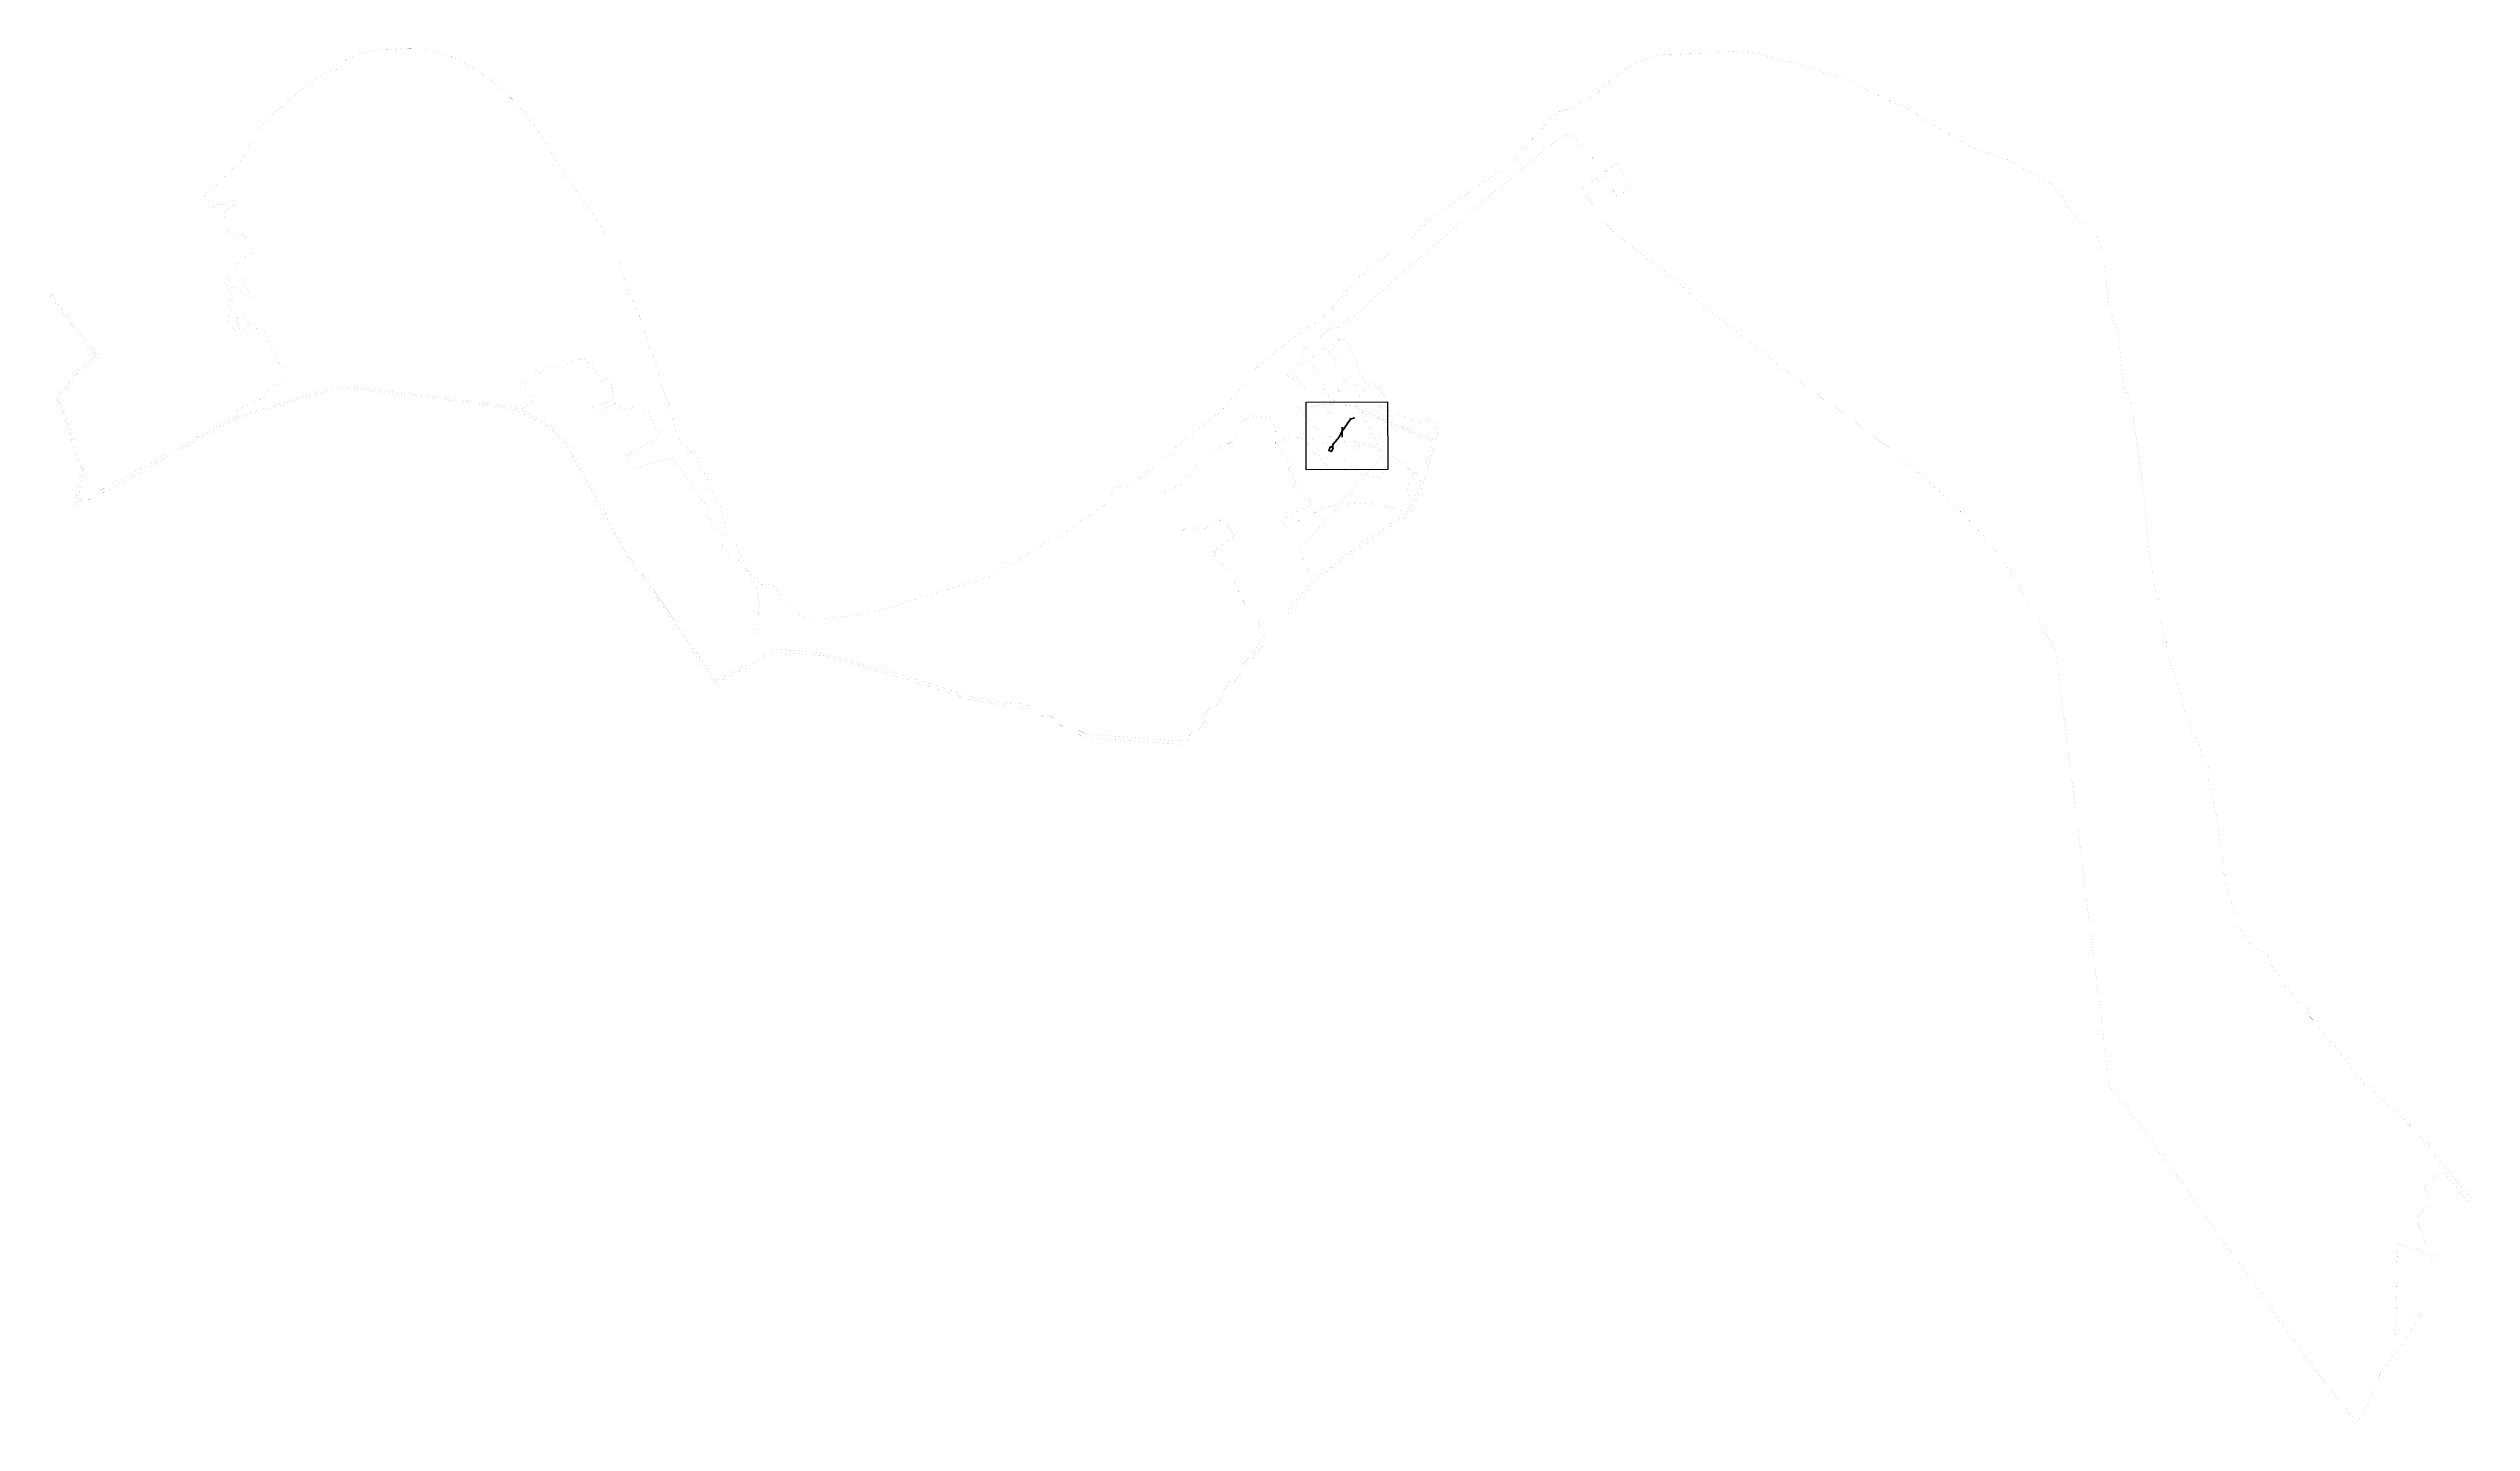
# Model space of a CAD drawing. Header units: millimetres. Extents: x 1265826 to 1360210, y 383897 to 506623.
# Drawn here: x 1265826 to 1280748, y 421470 to 429932 of the extents above; entities that cross this region are included whole.
import ezdxf
from ezdxf.enums import TextEntityAlignment as Align

# ---------------------------------------------------------------- set-up
doc = ezdxf.new("R2010")
doc.units = ezdxf.units.MM
for name, color, linetype in [('04.1_ЛЭП_наземная_опоры', 7, 'Continuous'), ('14', 7, 'Continuous'), ('Электрика', 7, 'Continuous')]:
    doc.layers.add(name, color=color, linetype=linetype)
doc.styles.get("Standard").update_dxf_attribs({"font": 'Arial.ttf'})
doc.styles.add('стиль1', font='Times New Roman.ttf', dxfattribs={"width": 0.9, "height": 1.25})
doc.dimstyles.new('М 1-1000', dxfattribs={"dimtxt": 1.5, "dimasz": 2.5, "dimexe": 1.25, "dimexo": 0.625, "dimtad": 1, "dimdec": 0, "dimtxsty": 'стиль1', "dimcen": 2.5, "dimse1": 1, "dimse2": 1, "dimsd1": 1, "dimsd2": 1, "dimclrt": 5, "dimaunit": 1, "dimadec": 3, "dimazin": 0, "dimtfac": 1, "dimtdec": 0, "dimtmove": 0, "dimatfit": 3, "dimfxl": 1.25, "dimtfill": 2, "dimtfillclr": 7, "dimarcsym": 0})
picture_1 = doc.add_image_def('image8.png', size_in_pixel=(692, 575))

# ---------------------------------------------------------------- blocks, each defined once
blk = doc.blocks.new('*D176')
at = {"layer": 'Defpoints', "color": 0, "linetype": 'ByBlock', "lineweight": 50, "transparency": 16777216}
for p in [(1273844, 427650), (1273844, 427650), (1273870, 427657)]:
    blk.add_point(p, dxfattribs=at)
at = {"layer": 'Электрика', "color": 5, "linetype": 'ByBlock', "lineweight": 20, "transparency": 16777216, "insert": (1273856, 427655), "char_height": 1.25, "attachment_point": 5, "rotation": 16.0477, "style": 'стиль1', "bg_fill": 1, "box_fill_scale": 1.1, "bg_fill_color": 7, "bg_fill_true_color": 16777215, "bg_fill_transparency": 0}
blk.add_mtext('27', dxfattribs=at)
blk = doc.blocks.new('*U187')
at = {"color": 0, "lineweight": 30}
for p, q in [((0, 0), (1, 0)), ((1, -1), (1, 0)), ((2, 0), (1, -1)), ((2, 0), (2, -1))]:
    blk.add_line(p, q, dxfattribs=at)
blk = doc.blocks.new('*U177')
at = {"true_color": 0xffffff}
h = blk.add_hatch(color=7, dxfattribs=at)
h.dxf.hatch_style = 1
h.paths.add_polyline_path([(0, 0), (0, 0), (0, 0), (0, 0)])
at = {"color": 0}
for points in [[(0, 0), (-1, 1), (-1, 1), (-1, 1), (-1, 1)], [(0, 0), (1, 2), (1, 1), (1, 2), (1, 1)]]:
    blk.add_lwpolyline(points, dxfattribs=at)
blk.add_lwpolyline([(0, 0), (0, 0), (0, 0), (0, 0)], close=True, dxfattribs=at)
blk.add_circle((0, 0), 0.025, dxfattribs=at)
blk = doc.blocks.new('*U146')
at = {"color": 0}
for points in [[(-2, 3), (-3, 3)], [(0, 0), (-2, 3)]]:
    blk.add_lwpolyline(points, dxfattribs=at)
blk.add_circle((0, 0), 0.5, dxfattribs=at)
at = {"color": 0, "lineweight": 30, "flags": 104}
blk.add_attdef('SL_NUM', text='', height=1.25, dxfattribs=at).set_placement((-2, 3), align=Align.BOTTOM_RIGHT)
blk.add_attdef('SL_NAME', text='', height=1.25, dxfattribs=at).set_placement((-2, 3), align=Align.TOP_RIGHT)
blk = doc.blocks.new('*D180')
at = {"layer": 'Defpoints', "color": 0, "linetype": 'ByBlock', "lineweight": 50, "transparency": 16777216}
for p in [(1273825, 427621), (1273825, 427621), (1273844, 427650)]:
    blk.add_point(p, dxfattribs=at)
at = {"layer": 'Электрика', "color": 5, "linetype": 'ByBlock', "lineweight": 20, "transparency": 16777216, "insert": (1273832, 427635), "char_height": 1.25, "attachment_point": 5, "rotation": 56.11, "style": 'стиль1', "bg_fill": 1, "box_fill_scale": 1.1, "bg_fill_color": 7, "bg_fill_true_color": 16777215, "bg_fill_transparency": 0}
blk.add_mtext('34', dxfattribs=at)
blk = doc.blocks.new('*D181')
at = {"layer": 'Defpoints', "color": 0, "linetype": 'ByBlock', "lineweight": 50, "transparency": 16777216}
for p in [(1273808, 427596), (1273808, 427596), (1273825, 427621)]:
    blk.add_point(p, dxfattribs=at)
at = {"layer": 'Электрика', "color": 5, "linetype": 'ByBlock', "lineweight": 20, "transparency": 16777216, "insert": (1273813, 427607), "char_height": 1.25, "attachment_point": 5, "rotation": 55.7945, "style": 'стиль1', "bg_fill": 1, "box_fill_scale": 1.1, "bg_fill_color": 7, "bg_fill_true_color": 16777215, "bg_fill_transparency": 0}
blk.add_mtext('30', dxfattribs=at)
blk = doc.blocks.new('*D182')
at = {"layer": 'Defpoints', "color": 0, "linetype": 'ByBlock', "lineweight": 50, "transparency": 16777216}
for p in [(1273789, 427569), (1273789, 427569), (1273808, 427596)]:
    blk.add_point(p, dxfattribs=at)
at = {"layer": 'Электрика', "color": 5, "linetype": 'ByBlock', "lineweight": 20, "transparency": 16777216, "insert": (1273798, 427584), "char_height": 1.25, "attachment_point": 5, "rotation": 55.7948, "style": 'стиль1', "bg_fill": 1, "box_fill_scale": 1.1, "bg_fill_color": 7, "bg_fill_true_color": 16777215, "bg_fill_transparency": 0}
blk.add_mtext('33', dxfattribs=at)
blk = doc.blocks.new('*D183')
at = {"layer": 'Defpoints', "color": 0, "linetype": 'ByBlock', "lineweight": 50, "transparency": 16777216}
for p in [(1273773, 427537), (1273774, 427537), (1273789, 427569)]:
    blk.add_point(p, dxfattribs=at)
at = {"layer": 'Электрика', "color": 5, "linetype": 'ByBlock', "lineweight": 20, "transparency": 16777216, "insert": (1273780, 427553), "char_height": 1.25, "attachment_point": 5, "rotation": 63.7998, "style": 'стиль1', "bg_fill": 1, "box_fill_scale": 1.1, "bg_fill_color": 7, "bg_fill_true_color": 16777215, "bg_fill_transparency": 0}
blk.add_mtext('35', dxfattribs=at)
blk = doc.blocks.new('*D184')
at = {"layer": 'Defpoints', "color": 0, "linetype": 'ByBlock', "lineweight": 50, "transparency": 16777216}
for p in [(1273774, 427537), (1273755, 427516), (1273755, 427516)]:
    blk.add_point(p, dxfattribs=at)
at = {"layer": 'Электрика', "color": 5, "linetype": 'ByBlock', "lineweight": 20, "transparency": 16777216, "insert": (1273766, 427530), "char_height": 1.25, "attachment_point": 5, "rotation": 49.1568, "style": 'стиль1', "bg_fill": 1, "box_fill_scale": 1.1, "bg_fill_color": 7, "bg_fill_true_color": 16777215, "bg_fill_transparency": 0}
blk.add_mtext('29', dxfattribs=at)
blk = doc.blocks.new('*D185')
at = {"layer": 'Defpoints', "color": 0, "linetype": 'ByBlock', "lineweight": 50, "transparency": 16777216}
for p in [(1273738, 427496), (1273738, 427496), (1273755, 427516)]:
    blk.add_point(p, dxfattribs=at)
at = {"layer": 'Электрика', "color": 5, "linetype": 'ByBlock', "lineweight": 20, "transparency": 16777216, "insert": (1273749, 427510), "char_height": 1.25, "attachment_point": 5, "rotation": 50.2987, "style": 'стиль1', "bg_fill": 1, "box_fill_scale": 1.1, "bg_fill_color": 7, "bg_fill_true_color": 16777215, "bg_fill_transparency": 0}
blk.add_mtext('27', dxfattribs=at)
blk = doc.blocks.new('*D186')
at = {"layer": 'Defpoints', "color": 0, "linetype": 'ByBlock', "lineweight": 50, "transparency": 16777216}
for p in [(1273734, 427483), (1273734, 427483), (1273738, 427496)]:
    blk.add_point(p, dxfattribs=at)
at = {"layer": 'Электрика', "color": 5, "linetype": 'ByBlock', "lineweight": 20, "transparency": 16777216, "insert": (1273735, 427490), "char_height": 1.25, "attachment_point": 5, "rotation": 73.6074, "style": 'стиль1', "bg_fill": 1, "box_fill_scale": 1.1, "bg_fill_color": 7, "bg_fill_true_color": 16777215, "bg_fill_transparency": 0}
blk.add_mtext('14', dxfattribs=at)
blk = doc.blocks.new('*U188')
at = {"color": 0, "lineweight": 30}
for p, q in [((0, 0), (1, 0)), ((1, -1), (1, 0)), ((2, 0), (1, -1)), ((2, 0), (2, -1))]:
    blk.add_line(p, q, dxfattribs=at)
blk = doc.blocks.new('*U189')
at = {"color": 0, "lineweight": 30}
for p, q in [((0, 0), (1, 0)), ((2, 0), (1, -1)), ((1, -1), (1, 0)), ((2, 0), (2, -1))]:
    blk.add_line(p, q, dxfattribs=at)
blk = doc.blocks.new('*U190')
at = {"color": 0, "lineweight": 30}
for p, q in [((0, 0), (1, 0)), ((1, 1), (2, 0)), ((1, 0), (1, 1)), ((2, 1), (2, 0))]:
    blk.add_line(p, q, dxfattribs=at)

msp = doc.modelspace()

# ---------------------------------------------------------------- linework, layer by layer
at = {"layer": '14', "color": 12, "const_width": 0.17, "flags": 128}
for points in [[(1266872.1, 429104), (1266783.8, 429035.6), (1266839.5, 428954.7), (1266870.3, 428974.5), (1266898.5, 428972.7), (1266915.1, 428974.9), (1266943.1, 428997.5), (1266960.3, 428999.7), (1266977.2, 428979.5), (1266941.9, 428951), (1266907.6, 428931.5), (1266912.1, 428906.5), (1266903.9, 428875.6), (1266907.2, 428858.8), (1266899.1, 428845.1), (1266961, 428770.2), (1266990.7, 428788.5), (1267016.8, 428797.5), (1267086.1, 428705.8), (1267092.5, 428688.3), (1266962.9, 428589.5), (1266982.7, 428564.2), (1267004.4, 428560.4), (1267012.8, 428547), (1267013.4, 428514.9), (1267065.3, 428420.8), (1267071.7, 428401), (1267064.6, 428385), (1267055, 428391.4), (1267019.8, 428436.2), (1266989.1, 428425.3), (1266931.5, 428520.1), (1266904.6, 428500.2), (1266959.6, 428401), (1266917.4, 428369.6), (1266941.7, 428336.2), (1266961.6, 428308.2), (1266927, 428271.5), (1266939.8, 428249.3), (1266975.6, 428190.4), (1267008.3, 428214.1), (1266982.7, 428251.8), (1266971.8, 428246.1), (1266966, 428255.7), (1267019.8, 428290.9), (1267041.6, 428260.8), (1267076.1, 428239), (1267018.5, 428199.3), (1267036.5, 428167.3), (1267106.2, 428206.4), (1267120.3, 428187.8), (1267145.9, 428198), (1267209.3, 428080.3), (1267252.8, 427986.8), (1267266.9, 427956.1), (1267275.9, 427929.2), (1267277.2, 427902.3), (1267265.6, 427886.9), (1267252.8, 427879.2), (1267197.8, 427844.7), (1267181.8, 427828.7), (1267175.4, 427791.5), (1266985.2, 427703.8), (1266986.5, 427682.1), (1266988.3, 427666.6), (1267154.9, 427719.2), (1267323.9, 427769.8), (1267413.5, 427796.7), (1267587.4, 427848.3), (1267640.8, 427854.2), (1268131.9, 427798.1), (1268656.8, 427731.2), (1268713.2, 427715.9), (1268735.8, 427708.6), (1268816.5, 427758.6), (1268801.8, 427777.5), (1268750.1, 427862.8), (1268812.6, 427916.6), (1268902.3, 427965), (1268960.9, 427982.5), (1268980.1, 427988.2), (1268992.4, 427989.4), (1268999.6, 427964.4), (1269017.7, 427982), (1269031.4, 427993.2), (1269082.9, 428017.3), (1269121.1, 428015.8), (1269132.4, 428014.1), (1269171.5, 427977.2), (1269198.2, 427943.4), (1269231.4, 427881.8), (1269281.7, 427902.3), (1269311.6, 427772.6), (1269166, 427715), (1269185.2, 427685.6), (1269318.2, 427744.8), (1269369, 427702), (1269449, 427732.6), (1269481.7, 427683.9), (1269518.9, 427697.1), (1269590.2, 427540), (1269470.2, 427474), (1269421.6, 427445.9), (1269382.4, 427416.7), (1269424.7, 427347.6), (1269668, 427413.9), (1269883.2, 427105.7), (1269872.2, 427050.1), (1269898.8, 427033.9), (1269989.1, 426922.3), (1269980.6, 426888.2), (1269975.1, 426872), (1269979.8, 426862.6), (1269990.2, 426848.4), (1270014.3, 426821.1), (1270039.3, 426838.3), (1270083, 426771.9), (1270099.5, 426749.1), (1270110.2, 426736.4), (1270123, 426713.8), (1270169.3, 426647.6), (1270188.8, 426613.1), (1270199.6, 426553.5), (1270205.5, 426507), (1270199, 426478.5), (1270196.3, 426393.3), (1270203.1, 426370), (1270160.9, 426315.6), (1270160.9, 426160.7), (1270254.2, 426230.9), (1270285.9, 426234.5), (1270472.2, 426220.8), (1270605, 426206.8), (1270606.7, 426205.9), (1271053.4, 426083.9), (1271517.1, 425936.9), (1271739.4, 425898.4), (1271817.9, 425895.7), (1271878.1, 425881.1), (1272071.7, 425783), (1272213.3, 425711.5), (1272763, 425667), (1272806.4, 425672.3), (1272851.3, 425699.4), (1273221.8, 426191.3), (1273261.4, 426236.5), (1273317.9, 426300), (1273272.8, 426364.4), (1273284.6, 426377.8), (1273261.8, 426435.4), (1273234.4, 426426.1), (1273175.3, 426546), (1273117.4, 426666.5), (1273077.7, 426725.3), (1273059.1, 426749.4), (1273041.7, 426768.7), (1273026.7, 426787.7), (1273008, 426812.9), (1273008.8, 426843.7), (1273132.5, 426928.8), (1273055.3, 427032), (1272994.7, 427002.3), (1272956.8, 426981.6), (1272915.6, 426962.1), (1272893, 426954), (1272869.1, 426995.9), (1272754.3, 426937.5), (1272672, 427183.3), (1272823.3, 427254.1), (1272808.3, 427285), (1272868.9, 427323.5), (1272906.3, 427381.9), (1272963.4, 427424.7), (1273001.2, 427449.7), (1273044.6, 427476.7), (1273149.9, 427528.7), (1273134.5, 427578.7), (1273151.4, 427611.9), (1273231.4, 427676.1), (1273251.4, 427659.3), (1273266.3, 427659.4), (1273285.1, 427669.5), (1273298.1, 427658.7), (1273327.8, 427671.8), (1273341.8, 427665), (1273366.8, 427635.3), (1273379.5, 427592), (1273381.1, 427541.8), (1273379.9, 427501.5), (1273412.9, 427516.1), (1273471.8, 427534.6), (1273521.2, 427534.3), (1273566.7, 427531.1), (1273608, 427524), (1273641.1, 427511.2), (1273675.5, 427497.7), (1273732.7, 427510), (1273754, 427534), (1273714.7, 427543.4), (1273653.9, 427575.8), (1273567.4, 427648.4), (1273573.9, 427659.5), (1273508.6, 427740.2), (1273672.6, 427849.5), (1273712.6, 427786.4), (1273774.4, 427816.9), (1273731.5, 427904.4), (1273786.4, 427931.7), (1273810.9, 427890.4), (1273834.9, 427847.8), (1273872.6, 427863.8), (1273905.4, 427814), (1273940.3, 427842.2), (1273949.2, 427849.6), (1273916.9, 427918.5), (1273908.1, 427938.1), (1273813.8, 428144.7), (1273796.9, 428137.6), (1273788.9, 428147.5), (1273730.5, 428117.2), (1273763.7, 428058.8), (1273779.9, 428017.2), (1273750.2, 428005), (1273740.2, 428018.9), (1273696.5, 428091), (1273590.8, 428019.4), (1273657.5, 427911.9), (1273559.6, 427838.6), (1273507.4, 427912.8), (1273471.8, 427891.7), (1273454.7, 427924.4), (1273539.6, 427997.5), (1273544.9, 428006.2), (1273546.8, 428025.5), (1273544.5, 428068.2), (1273746.9, 428230.7), (1273758.7, 428209.9), (1273804.1, 428239.2), (1273865.8, 428289.1), (1273902.5, 428317.8), (1274116.5, 428508.7), (1274385.1, 428740.5), (1274520.1, 428860.3), (1274565.8, 428906.3), (1274625.3, 428960.4), (1274666.3, 428996.3), (1274694.9, 429019.8), (1274738.2, 429054.5), (1274846.8, 429146.6), (1275031.4, 429305), (1275135, 429382), (1275174.6, 429406.1), (1275209.4, 429398.4), (1275286.1, 429308.2), (1275420.7, 429170), (1275458.1, 429210.8), (1275490, 429220), (1275571, 429068), (1275480.2, 429024.8), (1275412.9, 429157.2), (1275358.5, 429128), (1275265, 429064.6), (1275458.7, 428805.3), (1275617.4, 428679.2), (1275887.8, 428469.5), (1275958.3, 428394.8), (1276116.9, 428272.5), (1276188.2, 428213.1), (1276527.8, 427944.7), (1276596.7, 427893.4), (1276610.8, 427882.9), (1276992.9, 427598), (1277058.5, 427548.8), (1277236.8, 427414.7), (1277273, 427383.8), (1277414.1, 427254.8), (1277590.1, 427091.4), (1277737.7, 426938.3), (1277742.5, 426932.3), (1277859.1, 426785.7), (1277869.2, 426770.2), (1277897.4, 426726.2), (1278012.4, 426525.8), (1278024.9, 426503.4), (1278190.1, 426214.4), (1278248.9, 425715.6), (1278292.3, 425372.7), (1278320.7, 425144.1), (1278430.6, 424256.5), (1278517.5, 423545.8), (1278694.5, 423316.6), (1278701, 423307.3), (1278944.2, 422971.9), (1279429.1, 422294.9), (1279797.9, 421774), (1280042.4, 421469.8), (1280076.2, 421518.2), (1280120.5, 421617.9), (1280154.3, 421678.8), (1280192.3, 421794), (1280298.6, 421916.4), (1280428.6, 422129.8), (1280438.8, 422149.2), (1280349.4, 422100.6), (1280304.3, 422057.2), (1280272.3, 422002.4), (1280281.8, 422119.7), (1280287.5, 422303.3), (1280288.6, 422338.9), (1280288.5, 422358.1), (1280287.5, 422358.1), (1280287.2, 422393.8), (1280286.9, 422408.5), (1280286.9, 422410.4), (1280285.8, 422418.2), (1280286.2, 422435.7), (1280291.6, 422521.8), (1280293.8, 422569.3), (1280428.3, 422531.3), (1280519.9, 422466.7), (1280541.1, 422501.6), (1280510.8, 422528.4), (1280472.8, 422565.9), (1280437.1, 422626), (1280411.1, 422728.3), (1280505.6, 422846.1), (1280494.4, 422857.3), (1280466.6, 422890.1), (1280456.6, 422901.9), (1280448.9, 422911.9), (1280481.2, 422938.4), (1280540.9, 422989.7), (1280572.4, 423015.7), (1280666.8, 422900.3), (1280708.6, 422848.3), (1280727.6, 422827.3), (1280747.6, 422856), (1280660.9, 422950.5), (1280628.1, 422992.7), (1280580.5, 423049.7), (1280512.8, 423121.5), (1280501.5, 423138.7), (1280490.1, 423172.1), (1280480.8, 423185.2), (1280457.3, 423203.4), (1280426.6, 423241.8), (1280356, 423310.4), (1280323.2, 423346.7), (1280186.3, 423466.7), (1280070, 423575), (1279995.2, 423672), (1279909.1, 423784.2), (1279855.9, 423841.7), (1279826.4, 423876.5), (1279806.9, 423913), (1279749.6, 423970.5), (1279745.3, 423997.9), (1279740.1, 424017.2), (1279717.7, 424033.3), (1279694.3, 424037.2), (1279676.9, 424053.3), (1279651.3, 424087.7), (1279644, 424114), (1279601.1, 424145.2), (1279587.6, 424186.8), (1279576.2, 424210.1), (1279552.9, 424236.7), (1279522.2, 424263.9), (1279513.9, 424299.4), (1279502.4, 424331.8), (1279477.9, 424358.1), (1279396.3, 424402.2), (1279384.6, 424418.7), (1279315.4, 424520), (1279286.2, 424606.6), (1279281.1, 424641.7), (1279247.1, 424728.3), (1279217.6, 424881.7), (1279176.8, 425212), (1279125.1, 425435.4), (1279136.5, 425485.6), (1279117.8, 425520.5), (1279089.1, 425572.1), (1279074.2, 425635.5), (1279066.7, 425668.8), (1279022.9, 425715.2), (1279019.3, 425758.6), (1278982.1, 425826.8), (1278968.2, 425900.2), (1278959.3, 425968.6), (1278870.8, 426206.8), (1278869.3, 426268.4), (1278868.5, 426293.6), (1278843.1, 426338.5), (1278847.8, 426378.6), (1278833.7, 426402), (1278827.6, 426411.8), (1278826.9, 426518.7), (1278801.2, 426598.7), (1278757.4, 426848.8), (1278757.3, 426849.7), (1278724.8, 427239.3), (1278652.7, 427743.1), (1278613.7, 427826.3), (1278605.1, 427867.8), (1278594.7, 427918), (1278585.4, 428041.5), (1278577.4, 428132.1), (1278572.7, 428181.7), (1278566.5, 428197.6), (1278525.1, 428306.6), (1278514.7, 428360), (1278486.3, 428600.2), (1278470.4, 428710.3), (1278461.9, 428737), (1278436.7, 428776.5), (1278433.2, 428781.9), (1278392.8, 428823.3), (1278354.2, 428846.4), (1278322.3, 428874.6), (1278268.3, 428949.3), (1278244.9, 428962.5), (1278240.1, 429000.4), (1278234.3, 429013.5), (1278169.3, 429088.3), (1278068.4, 429150.3), (1277913.6, 429237.1), (1277771.6, 429288), (1277656.6, 429330.2), (1277571.9, 429385.2), (1277469.3, 429438.3), (1277265.8, 429571.3), (1277179.5, 429602.9), (1277026.6, 429677.1), (1276924, 429733.8), (1276866.5, 429753.1), (1276629.3, 429824.9), (1276347.3, 429903.5), (1276157.1, 429916.5), (1276053.2, 429903.2), (1275784.4, 429894.1), (1275696.6, 429880.9), (1275555.4, 429819), (1275439.5, 429733.9), (1275375.5, 429665.3), (1275189.8, 429558.2), (1275130.7, 429543.4), (1275070.1, 429496.4), (1275027.5, 429440.5), (1274933.1, 429343), (1274837.2, 429222.2), (1274785.6, 429171.6), (1274751.6, 429164.2), (1274665.8, 429117), (1274619.5, 429079), (1274564.2, 429037.3), (1274499.3, 428996.8), (1274459.2, 428965.7), (1274423.3, 428934.1), (1274384.7, 428903.1), (1274312.9, 428860.1), (1274274.9, 428830.5), (1274223.8, 428760.6), (1274122, 428702.5), (1274002.6, 428606.6), (1273908.1, 428534.2), (1273876, 428503.5), (1273803.1, 428424.1), (1273737.4, 428339.4), (1273675.1, 428274.4), (1273594.8, 428221.8), (1273548.4, 428187.4), (1273507.3, 428163.8), (1273436, 428105.9), (1273339.8, 428028.2), (1273293.5, 427986.6), (1273250.6, 427957.6), (1273229.3, 427937.7), (1273185, 427863.9), (1273103.3, 427757.5), (1273048.1, 427698), (1272967.9, 427640), (1272754, 427466.4), (1272760.2, 427458.7), (1272548.1, 427281.6), (1272528.9, 427296), (1272525, 427289.8), (1272540.9, 427274.5), (1272510.8, 427250.5), (1272469, 427242.8), (1272395.7, 427227.5), (1272375.7, 427204.6), (1272347.3, 427132.7), (1272075.8, 426947.7), (1271987.7, 426898.8), (1271763.3, 426760.2), (1271732.4, 426766.5), (1271695.7, 426769.1), (1271663.6, 426751), (1271641.8, 426695.9), (1271606.9, 426672.3), (1271472, 426634.6), (1271155.4, 426535.5), (1270912.1, 426461.9), (1270858.9, 426455.2), (1270738.6, 426435.6), (1270594.8, 426418.4), (1270518.3, 426419.4), (1270466.6, 426437.7), (1270439.6, 426450.6), (1270402.2, 426473.1), (1270376, 426484.8), (1270359.1, 426511.4), (1270348, 426526), (1270335.1, 426548.6), (1270330.6, 426566.5), (1270326.1, 426578.4), (1270320.2, 426587.5), (1270316, 426594), (1270306.3, 426610.6), (1270280.7, 426626.9), (1270254.5, 426633.9), (1270211.1, 426632.8), (1270179.4, 426658.7), (1270140.9, 426713.7), (1270121.4, 426745.6), (1270053.9, 426889.9), (1269995.9, 427005.2), (1269977.1, 427041.3), (1269971.8, 427083.3), (1269963.2, 427112.8), (1269910.7, 427205.4), (1269892.4, 427255.8), (1269854, 427337.2), (1269808, 427420.2), (1269783.1, 427446.6), (1269734, 427481.6), (1269693.2, 427552.5), (1269685, 427590.6), (1269645.2, 427742.5), (1269594.6, 427877.4), (1269573.9, 427957.2), (1269551.4, 428041.8), (1269525.8, 428095.4), (1269500, 428181.7), (1269469.9, 428274.1), (1269399.4, 428421.8), (1269377.7, 428482.6), (1269360, 428558.9), (1269342.7, 428618.3), (1269259.2, 428784.9), (1269173.6, 428925), (1269084.6, 429041.3), (1268911.1, 429313.1), (1268834.9, 429430.9), (1268774.9, 429512.7), (1268716.5, 429584.1), (1268648.3, 429653.4), (1268584.6, 429711.8), (1268552.9, 429736.4), (1268439.2, 429810.7), (1268293.3, 429889.5), (1268209.7, 429914.5), (1268111.2, 429931.5), (1268036.3, 429932.2), (1267951.1, 429927.2), (1267911.7, 429925.9), (1267861.4, 429924.8), (1267796.2, 429913), (1267723.6, 429891.3), (1267659.7, 429865.2), (1267590.8, 429793.9), (1267576.7, 429784.4), (1267568.6, 429785.1), (1267565.3, 429796.3), (1267556.7, 429800), (1267542.3, 429795.2), (1267482.6, 429748.7), (1267374.4, 429670.5), (1267269.2, 429578.3), (1267175.2, 429503.3), (1267121.4, 429443.5), (1267097.4, 429412.9), (1267079, 429379.8), (1267038.6, 429284.7), (1266961.9, 429189.5), (1266872.1, 429104)], [(1265825.7, 428428.9), (1265892.9, 428325.8), (1265968.2, 428224.4), (1266119.9, 428039.2), (1266051.2, 427987.3), (1265992.3, 427932.3), (1265894.8, 427805.1), (1265876.3, 427776.1), (1265878.5, 427765.7), (1265880.7, 427754.1), (1265887.4, 427739.6), (1265927.5, 427662.4), (1265932, 427643.1), (1265959, 427546), (1266027.4, 427350.5), (1266026.4, 427325.2), (1265994.9, 427161.8), (1265989.7, 427131.9), (1265986.9, 427112.4), (1266008.9, 427122.6), (1266197.5, 427214.7), (1266357.5, 427303.2), (1266771.2, 427540.3), (1266948.7, 427638.3), (1266996.8, 427658), (1267125.2, 427696.1), (1267282.3, 427744.6), (1267589.8, 427836.5), (1267640.8, 427842.2), (1268130.5, 427786.2), (1268654.5, 427719.4), (1268708.8, 427704.7), (1268896.1, 427605.2), (1268982.4, 427527.6), (1268993.4, 427512), (1269027, 427464.9), (1269246.8, 427056.9), (1269374.1, 426828.6), (1269388.1, 426804.1), (1269424.2, 426754.2), (1269490, 426664.9), (1269572.9, 426552), (1269695.3, 426364.7), (1269932.8, 426023), (1270111.9, 426108.8), (1270152.1, 426135.8), (1270257.2, 426208.3), (1270301.3, 426215), (1270597.8, 426191.9), (1270991.9, 426082.4), (1271099.8, 426051), (1271505.4, 425920.2), (1271747.1, 425881.7), (1271868.5, 425861.1), (1272210.2, 425687.2), (1272804.9, 425645.8), (1272873, 425690.4), (1273245, 426184.1), (1273446.9, 426436.6), (1273497.8, 426502.9), (1273542.3, 426557.5), (1273617.5, 426640.4), (1273642.2, 426670.5), (1273767.4, 426762.2), (1273870.3, 426835.4), (1274177.6, 427045.8), (1274221.7, 427097.8), (1274260.4, 427180.3), (1274291.1, 427245.4), (1274311.8, 427318.4), (1274317, 427337.4), (1274368.3, 427517.2), (1273996.3, 427670.3), (1273904.4, 427711.6), (1273898.6, 427701.2), (1274349.9, 427510.2), (1274323.9, 427427.1), (1274285.2, 427292.4), (1274269.6, 427247.9), (1274236.6, 427162.5), (1274187.2, 427076.1), (1274164.8, 427053.9), (1274038, 426967.6), (1273976.4, 426923.8), (1273779.7, 426787.6), (1273625.8, 426673.4), (1273566.9, 426608.9), (1273468.1, 426488.3), (1273452.6, 426468.3), (1273317.9, 426300), (1273261.4, 426236.5), (1273221.8, 426191.3), (1272851.3, 425699.4), (1272806.4, 425672.3), (1272763, 425667), (1272213.3, 425711.5), (1272071.7, 425783), (1271878.1, 425881.1), (1271817.9, 425895.7), (1271739.4, 425898.4), (1271517.1, 425936.9), (1271053.4, 426083.9), (1270606.7, 426205.9), (1270605, 426206.8), (1270472.2, 426220.8), (1270285.9, 426234.5), (1270254.2, 426230.9), (1270160.9, 426160.7), (1270072.5, 426105.6), (1269935.2, 426039.7), (1269725.3, 426342.6), (1269705.3, 426371.4), (1269679.2, 426411.8), (1269558.7, 426592.6), (1269499.3, 426674), (1269433.8, 426761.9), (1269380.1, 426834), (1269255.7, 427066.9), (1269032.4, 427480.3), (1268991.4, 427535.7), (1268903, 427615.1), (1268735.8, 427708.6), (1268713.2, 427715.9), (1268656.8, 427731.2), (1268131.9, 427798.1), (1267640.8, 427854.2), (1267587.4, 427848.3), (1267413.5, 427796.7), (1267323.9, 427769.8), (1267154.9, 427719.2), (1266988.3, 427666.6), (1266943.8, 427649.2), (1266765.4, 427550.7), (1266701.9, 427517.9), (1266616.4, 427471.1), (1266444.1, 427370), (1266196.1, 427237.1), (1266183.6, 427230.9), (1266008.8, 427142.2), (1266014.7, 427196.1), (1266043.6, 427332.4), (1266030.2, 427372.3), (1265988.2, 427498.1), (1265964.4, 427566.1), (1265938.4, 427664.3), (1265892.7, 427747.4), (1265886.8, 427770.5), (1265903.7, 427798.6), (1266000.7, 427927), (1266056.3, 427977.7), (1266115.8, 428020.5), (1266136.7, 428038.7), (1266067.5, 428121.4), (1266020.1, 428177.6), (1265976.5, 428229), (1265901.2, 428331), (1265833.7, 428435.5), (1265825.7, 428428.9)], [(1273744.3, 427765.6), (1273712.6, 427786.4), (1273672.6, 427849.5), (1273508.6, 427740.2), (1273573.9, 427659.5), (1273567.4, 427648.4), (1273653.9, 427575.8), (1273714.7, 427543.4), (1273754, 427534), (1273810.2, 427605.8), (1273847.2, 427646.8), (1273885.9, 427686), (1273898.6, 427701.2), (1273904.4, 427711.6), (1273879.8, 427725.8), (1273845.8, 427729.9), (1273801.2, 427740.1), (1273744.3, 427765.6)], [(1273904.4, 427711.6), (1273996.3, 427670.3), (1274019.8, 427726.1), (1274053, 427790.2), (1273984.2, 427876.4), (1273949.2, 427849.6), (1273940.3, 427842.2), (1273905.4, 427814), (1273894.3, 427779.3), (1273879.8, 427725.8), (1273904.4, 427711.6)], [(1274235.3, 427326.2), (1274285.2, 427292.4), (1274323.9, 427427.1), (1274349.9, 427510.2), (1273898.6, 427701.2), (1273885.9, 427686), (1273847.2, 427646.8), (1273810.2, 427605.8), (1273754, 427534), (1273732.7, 427510), (1273829.8, 427514.9), (1273885.6, 427513.3), (1273910.4, 427504.1), (1274053.3, 427444.4), (1274095.4, 427423), (1274200.3, 427349.3), (1274235.3, 427326.2)], [(1274385.3, 427588.7), (1274365.6, 427596.6), (1274378.3, 427625.5), (1274329, 427647.7), (1274317.1, 427617.6), (1274314.7, 427618.4), (1274312.8, 427613.8), (1274294.9, 427618.5), (1274019.8, 427726.1), (1273996.3, 427670.3), (1274368.3, 427517.2), (1274385.3, 427588.7)], [(1273412.9, 427516.1), (1273379.9, 427501.5), (1273392.7, 427489.4), (1273403.9, 427478.5), (1273417.4, 427458.2), (1273427.5, 427441.9), (1273456.3, 427392.2), (1273470.3, 427397.3), (1273488.4, 427364.2), (1273461.3, 427344.7), (1273511.4, 427258.1), (1273488.5, 427241.6), (1273501.6, 427218.8), (1273527.8, 427232.4), (1273540.7, 427204.7), (1273546.8, 427186.7), (1273557.3, 427155.4), (1273585, 427167.7), (1273601.9, 427125.4), (1273416.2, 427026.8), (1273443.1, 426984.6), (1273636.2, 427079.2), (1273664.5, 427099.2), (1273711.8, 427110.1), (1273839.3, 427128), (1273903.6, 427131.9), (1273982.7, 427127.1), (1274037, 427116.6), (1274112.6, 427099.8), (1274187.2, 427076.1), (1274236.6, 427162.5), (1274183.9, 427190.2), (1274207.2, 427256.3), (1274235.3, 427326.2), (1274200.3, 427349.3), (1274095.4, 427423), (1274018.4, 427278.3), (1273968.2, 427294), (1273883.9, 427316.3), (1273889.8, 427344.4), (1273840.8, 427359), (1273823.5, 427332.5), (1273745.9, 427346.9), (1273660.5, 427384.3), (1273657.8, 427419), (1273651.1, 427429.7), (1273619.1, 427436.4), (1273584.3, 427503.2), (1273608, 427524), (1273566.7, 427531.1), (1273521.2, 427534.3), (1273471.8, 427534.6), (1273412.9, 427516.1)], [(1273829.8, 427514.9), (1273732.7, 427510), (1273675.5, 427497.7), (1273641.1, 427511.2), (1273608, 427524), (1273584.3, 427503.2), (1273619.1, 427436.4), (1273651.1, 427429.7), (1273657.8, 427419), (1273660.5, 427384.3), (1273745.9, 427346.9), (1273823.5, 427332.5), (1273840.8, 427359), (1273889.8, 427344.4), (1273883.9, 427316.3), (1273968.2, 427294), (1274018.4, 427278.3), (1274095.4, 427423), (1274053.3, 427444.4), (1273910.4, 427504.1), (1273885.6, 427513.3), (1273829.8, 427514.9)]]:
    msp.add_lwpolyline(points, dxfattribs=at)
at = {"layer": '14', "color": 7, "const_width": 0.08, "flags": 128}
for points in [[(1273672.6, 427849.5), (1273508.6, 427740.2), (1273596.7, 427636.4), (1273725.9, 427759.2), (1273672.6, 427849.5)], [(1273747.5, 427760.6), (1273731.6, 427737.4), (1273701.4, 427699.4), (1273710.2, 427680.4), (1273760.9, 427751.6), (1273747.5, 427760.6)], [(1273863.6, 427699.3), (1273885.9, 427686), (1273901, 427711.2), (1273879.9, 427724.3), (1273876.6, 427719.5), (1273863.6, 427699.3)], [(1274041.8, 427638.4), (1274024.4, 427645.5), (1273966.9, 427492.5), (1273983.7, 427486.2), (1273982.9, 427484), (1273995.3, 427479.5), (1274018.5, 427534.6), (1274057.9, 427631.9), (1274041.8, 427638.4)], [(1273841.7, 427502.2), (1273806.2, 427378.5), (1273831.2, 427365.9), (1273834.4, 427372.2), (1273836.2, 427371.3), (1273869.4, 427437.5), (1273902.5, 427493), (1273878.5, 427500), (1273841.7, 427502.2)]]:
    msp.add_lwpolyline(points, dxfattribs=at)
at = {"layer": '14', "color": 92, "const_width": 0.17, "flags": 128}
for points in [[(1273918.5, 427703.3), (1273917.7, 427685.7), (1274040.6, 427424), (1273525.2, 426835.8), (1273596.3, 426698.1), (1273599.2, 426694.2), (1273607.7, 426680.1)], [(1274351.5, 427523.9), (1273918.5, 427703.3), (1273873.8, 427730.7), (1273813, 427731.3), (1273751.7, 427751.5), (1273603.5, 427726.8)]]:
    msp.add_lwpolyline(points, dxfattribs=at)
at = {"layer": 'Электрика', "lineweight": 50}
for points in [[(1273869.6, 427657.3), (1273843.6, 427649.5), (1273788.9, 427568.6), (1273773.5, 427537.5), (1273737.8, 427495.8), (1273733.8, 427482.5)], [(1273792.7, 427599.2), (1273792.7, 427538.7)]]:
    msp.add_lwpolyline(points, dxfattribs=at)
at = {"layer": 'Электрика', "color": 1, "lineweight": 50}
msp.add_lwpolyline([(1273719.9, 427479.9), (1273710.5, 427455.7), (1273727.2, 427449.3), (1273736.6, 427473.5), (1273719.9, 427479.9)], dxfattribs=at)

# ---------------------------------------------------------------- block references
at = {"layer": '04.1_ЛЭП_наземная_опоры', "rotation": 60.85562409784838}
msp.add_blockref('*U177', (1273869.5, 427657.3), dxfattribs=at)
at = {"layer": 'Электрика'}
for name, p, rotation in [('*U146', (1273754.8, 427515.8), 359.1477520332955), ('*U146', (1273773.5, 427537.4), 359.1477520332955), ('*U189', (1273773.5, 427537.5), 327.7570312346921), ('*U146', (1273788.8, 427568.6), 359.1477520332955), ('*U146', (1273807.7, 427596.5), 359.1477520332955), ('*U188', (1273807.7, 427596.5), 327.7570312346921), ('*U146', (1273824.7, 427621.4), 359.1477520332955), ('*U146', (1273843.6, 427649.5), 359.1477520332955), ('*U187', (1273843.6, 427649.5), 327.7570312346921), ('*U146', (1273733.6, 427482.6), 359.1477520332955), ('*U190', (1273734.1, 427482.6), 327.7570312346921), ('*U146', (1273737.8, 427495.8), 359.1477520332955)]:
    msp.add_blockref(name, p, dxfattribs=dict(at, rotation=rotation))

# ---------------------------------------------------------------- dimensions: what is measured, and where the dimension line sits
at = {"layer": 'Электрика', "color": 18, "linetype": 'ByBlock', "lineweight": 20, "true_color": 0x000000}
for base, p1, p2, angle, picture, middle in [((1273754.8, 427515.8), (1273773.5, 427537.5), (1273754.8, 427515.8), 229.15684, '*D184', (1273766.5, 427529.4)), ((1273773.5, 427537.5), (1273788.9, 427568.6), (1273773.5, 427537.5), 243.79977, '*D183', (1273780.8, 427552.4)), ((1273788.9, 427568.6), (1273807.7, 427596.1), (1273788.9, 427568.6), 235.79477, '*D182', (1273799.1, 427583.7)), ((1273807.7, 427596.5), (1273824.7, 427621.4), (1273807.8, 427596.5), 235.79447, '*D181', (1273814.5, 427606.4)), ((1273824.6, 427621.5), (1273843.6, 427649.6), (1273824.7, 427621.4), 236.10998, '*D180', (1273833.4, 427634.6)), ((1273843.5, 427649.7), (1273869.8, 427657.1), (1273843.6, 427649.5), 196.04774, '*D176', (1273856.6, 427653.4)), ((1273733.6, 427482.7), (1273737.7, 427495.8), (1273733.9, 427482.6), 253.60741, '*D186', (1273735.8, 427490)), ((1273738.2, 427495.6), (1273754.9, 427516.2), (1273737.9, 427495.8), 230.29873, '*D185', (1273749.6, 427509.4))]:
    dim = msp.add_linear_dim(base=base, p1=p1, p2=p2, angle=angle, dimstyle='М 1-1000', override={"dimtxt": 1, "dimtofl": 0}, dxfattribs=at)
    dim.commit()
    dim.dimension.update_dxf_attribs({"geometry": picture, "text_midpoint": middle, "dimtype": 161})

# ---------------------------------------------------------------- pictures from other files: only their frames are drawn
at = {"layer": 'Электрика', "color": 7, "true_color": 0xffffff}
image = msp.add_image(picture_1, insert=(1273571.5, 427337.8), size_in_units=(501.7, 416.9), rotation=0.14273, dxfattribs=dict(at, fade=35))
image.dxf.flags = 7

doc.saveas('drawing.dxf')
